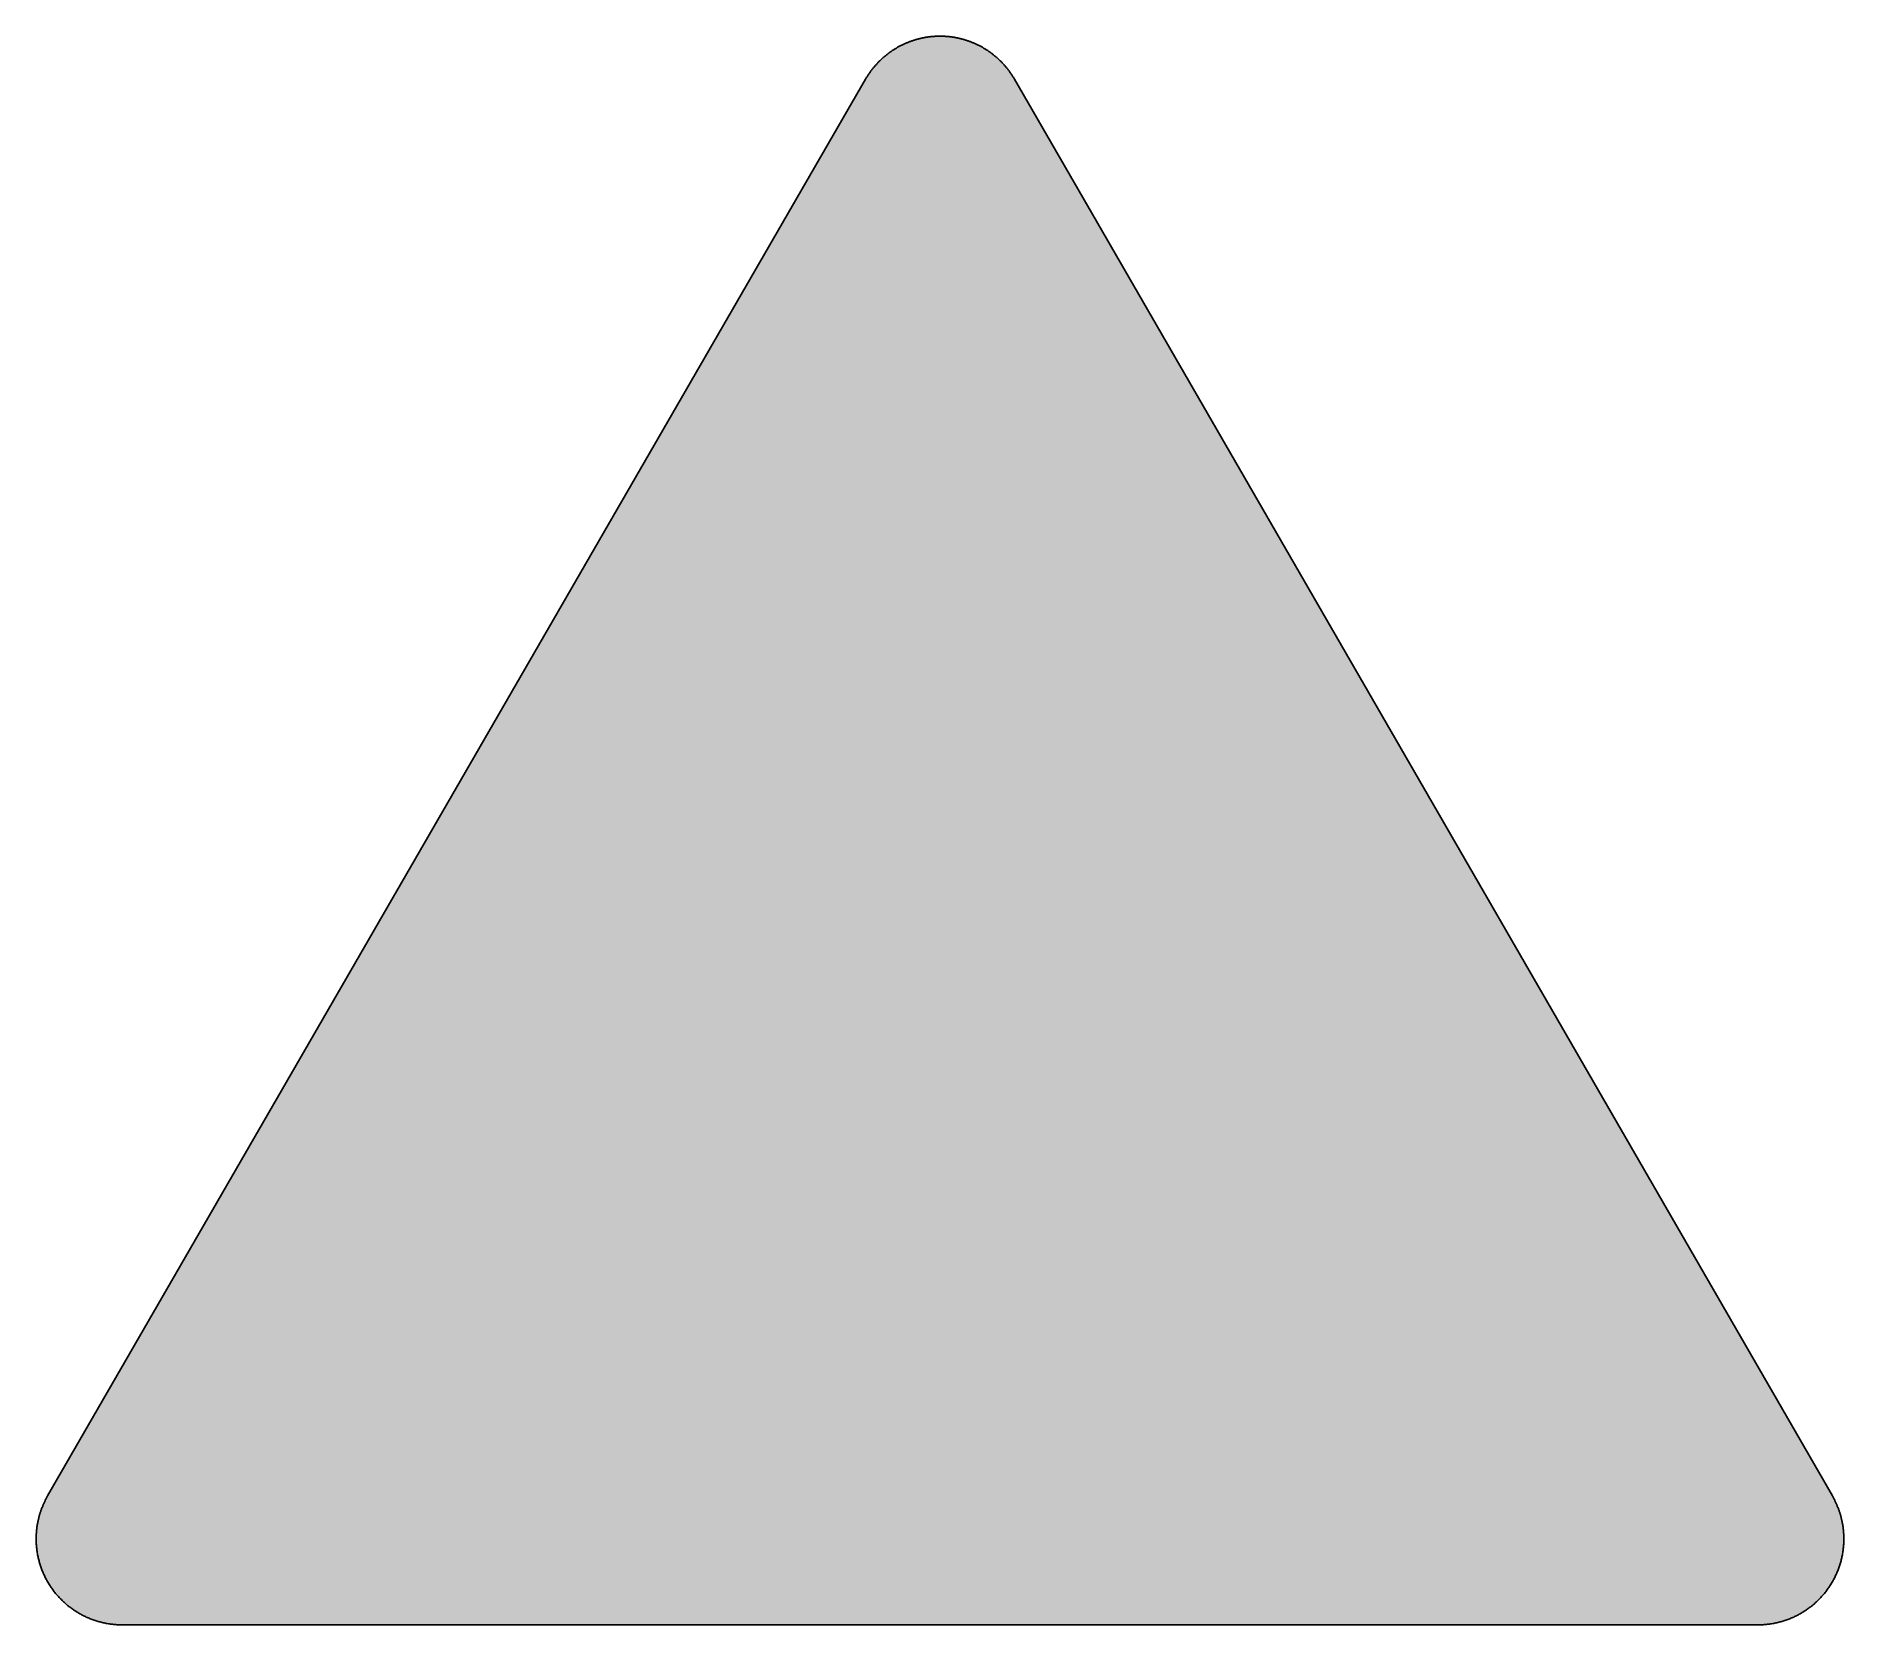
# Model space of a CAD drawing. Header units: millimetres. Extents: x 0 to 297, y 0 to 261.
import ezdxf

# ---------------------------------------------------------------- set-up
doc = ezdxf.new("R2010")
doc.units = ezdxf.units.MM

msp = doc.modelspace()

# ---------------------------------------------------------------- hatches: boundary and pattern name
msp.add_hatch(color=254).paths.add_polyline_path([(14.1633, 0.0526), (13.9878, 0.0533), (13.8125, 0.0559), (13.6373, 0.061), (13.462, 0.0686), (13.2893, 0.0787), (13.114, 0.0914), (12.9413, 0.1041), (12.7686, 0.1194), (12.5959, 0.1397), (12.4231, 0.16), (12.2504, 0.1803), (12.0777, 0.2057), (11.9075, 0.2337), (11.7373, 0.2616), (11.5672, 0.2921), (11.397, 0.3251), (11.2268, 0.3607), (11.0592, 0.3962), (10.8915, 0.4369), (10.7239, 0.4775), (10.5562, 0.5207), (10.3886, 0.5664), (10.2235, 0.6121), (10.0584, 0.6604), (9.8933, 0.7137), (9.7307, 0.7645), (9.5682, 0.8204), (9.4056, 0.8788), (9.2431, 0.9373), (9.083, 0.9982), (8.923, 1.0617), (8.763, 1.1252), (8.6055, 1.1938), (8.4455, 1.2624), (8.2906, 1.331), (8.1331, 1.4046), (7.9781, 1.4783), (7.8232, 1.5545), (7.6708, 1.6332), (7.5184, 1.7145), (7.366, 1.7958), (7.2161, 1.8796), (7.0663, 1.966), (6.919, 2.0549), (6.7716, 2.1438), (6.6243, 2.2352), (6.4795, 2.3266), (6.3348, 2.4232), (6.19, 2.5197), (6.0477, 2.6187), (5.908, 2.7178), (5.7683, 2.8219), (5.6286, 2.9261), (5.4915, 3.0302), (5.3543, 3.1394), (5.2197, 3.2487), (5.0851, 3.3579), (4.953, 3.4722), (4.8209, 3.5865), (4.6914, 3.7033), (4.5644, 3.8202), (4.4348, 3.9395), (4.3104, 4.0615), (4.1859, 4.1859), (4.0615, 4.3104), (3.9395, 4.4374), (3.8202, 4.5644), (3.7033, 4.6914), (3.5865, 4.8235), (3.4722, 4.953), (3.3579, 5.0876), (3.2487, 5.2197), (3.1369, 5.3543), (3.0302, 5.4915), (2.9235, 5.6286), (2.8194, 5.7683), (2.7178, 5.908), (2.6187, 6.0503), (2.5197, 6.19), (2.4232, 6.3348), (2.3266, 6.4795), (2.2352, 6.6243), (2.1438, 6.7716), (2.0523, 6.919), (1.966, 7.0663), (1.8796, 7.2161), (1.7958, 7.366), (1.7145, 7.5184), (1.6332, 7.6708), (1.5545, 7.8232), (1.4783, 7.9781), (1.4046, 8.1331), (1.331, 8.2906), (1.2598, 8.4455), (1.1913, 8.6055), (1.1252, 8.763), (1.0592, 8.923), (0.9982, 9.083), (0.9373, 9.2431), (0.8763, 9.4056), (0.8204, 9.5682), (0.7645, 9.7307), (0.7112, 9.8933), (0.6604, 10.0584), (0.6121, 10.2235), (0.5639, 10.3911), (0.5207, 10.5562), (0.4775, 10.7239), (0.4343, 10.8915), (0.3962, 11.0592), (0.3607, 11.2268), (0.3251, 11.397), (0.2921, 11.5672), (0.2616, 11.7373), (0.2311, 11.9075), (0.2057, 12.0802), (0.1803, 12.2504), (0.1575, 12.4231), (0.1372, 12.5959), (0.1194, 12.7686), (0.1041, 12.9413), (0.0889, 13.114), (0.0787, 13.2893), (0.0686, 13.462), (0.061, 13.6373), (0.0559, 13.8125), (0.0508, 13.9878), (0.0508, 14.163), (0.0508, 14.2773), (0.0533, 14.3942), (0.0559, 14.511), (0.0584, 14.6253), (0.0635, 14.7422), (0.0686, 14.859), (0.0737, 14.9733), (0.0813, 15.0901), (0.0889, 15.2044), (0.0991, 15.3187), (0.1092, 15.4356), (0.1194, 15.5499), (0.1321, 15.6642), (0.1448, 15.7785), (0.1575, 15.8953), (0.1727, 16.0096), (0.188, 16.1239), (0.2032, 16.2382), (0.221, 16.35), (0.2413, 16.4643), (0.2591, 16.5786), (0.2794, 16.6929), (0.2997, 16.8046), (0.3226, 16.9189), (0.3454, 17.0307), (0.3708, 17.145), (0.3937, 17.2568), (0.4191, 17.3685), (0.447, 17.4803), (0.475, 17.592), (0.5029, 17.7038), (0.5334, 17.8156), (0.5613, 17.9273), (0.5944, 18.0365), (0.6248, 18.1483), (0.6579, 18.2575), (0.6934, 18.3693), (0.7264, 18.4785), (0.762, 18.5877), (0.8001, 18.6969), (0.8382, 18.8062), (0.8763, 18.9128), (0.9144, 19.0221), (0.955, 19.1313), (0.9957, 19.238), (1.0389, 19.3446), (1.0795, 19.4539), (1.1252, 19.5605), (1.1684, 19.6647), (1.2141, 19.7714), (1.2598, 19.878), (1.3081, 19.9822), (1.3564, 20.0889), (1.4046, 20.193), (1.4554, 20.2971), (1.5062, 20.4013), (1.557, 20.5054), (1.6104, 20.607), (1.6637, 20.7112), (1.717, 20.8128), (1.7729, 20.9144), (1.8263, 21.016), (1.8847, 21.1176), (1.9406, 21.2192), (136.2523, 253.8501), (136.3091, 253.9492), (136.3675, 254.0483), (136.4285, 254.1473), (136.4894, 254.2464), (136.5504, 254.3454), (136.6139, 254.442), (136.6774, 254.5385), (136.7409, 254.635), (136.8044, 254.7315), (136.8704, 254.8255), (136.9365, 254.922), (137.0025, 255.016), (137.0711, 255.11), (137.1397, 255.2014), (137.2083, 255.2954), (137.2794, 255.3868), (137.3505, 255.4783), (137.4216, 255.5672), (137.4927, 255.6586), (137.5664, 255.7475), (137.6401, 255.8364), (137.7137, 255.9253), (137.7874, 256.0117), (137.8636, 256.098), (137.9398, 256.1844), (138.016, 256.2708), (138.0947, 256.3546), (138.1735, 256.4409), (138.2522, 256.5222), (138.3309, 256.606), (138.4122, 256.6899), (138.4935, 256.7711), (138.5748, 256.8524), (138.6586, 256.9312), (138.7399, 257.0124), (138.8237, 257.0912), (138.9075, 257.1699), (138.9939, 257.2461), (139.0802, 257.3249), (139.1641, 257.4011), (139.253, 257.4747), (139.3393, 257.5509), (139.4282, 257.6246), (139.5171, 257.6982), (139.606, 257.7719), (139.6949, 257.843), (139.7864, 257.9141), (139.8778, 257.9853), (139.9692, 258.0564), (140.0607, 258.125), (140.1547, 258.1935), (140.2486, 258.2596), (140.3426, 258.3282), (140.4366, 258.3942), (140.5331, 258.4602), (140.6296, 258.5237), (140.7262, 258.5872), (140.8227, 258.6507), (140.9192, 258.7142), (141.0183, 258.7752), (141.1173, 258.8362), (141.2164, 258.8946), (141.3154, 258.9555), (141.4145, 259.014), (141.5161, 259.0698), (141.6177, 259.1283), (141.7193, 259.1841), (141.8209, 259.2375), (141.9225, 259.2934), (142.0266, 259.3467), (142.1308, 259.3975), (142.2324, 259.4508), (142.3365, 259.5016), (142.4407, 259.5499), (142.5473, 259.6007), (142.6515, 259.6464), (142.7556, 259.6947), (142.8623, 259.7404), (142.969, 259.7861), (143.0757, 259.8318), (143.1823, 259.875), (143.289, 259.9182), (143.3957, 259.9588), (143.5049, 259.9995), (143.6116, 260.0401), (143.7208, 260.0808), (143.83, 260.1189), (143.9393, 260.1544), (144.0485, 260.1925), (144.1577, 260.2281), (144.2669, 260.2636), (144.3761, 260.2967), (144.4879, 260.3297), (144.5971, 260.3627), (144.7089, 260.3932), (144.8206, 260.4237), (144.9299, 260.4516), (145.0416, 260.4821), (145.1534, 260.5075), (145.2651, 260.5354), (145.3794, 260.5608), (145.4912, 260.5862), (145.603, 260.6091), (145.7173, 260.6319), (145.829, 260.6548), (145.9433, 260.6751), (146.0551, 260.6954), (146.1694, 260.7158), (146.2837, 260.7335), (146.398, 260.7513), (146.5123, 260.7666), (146.6266, 260.7818), (146.7409, 260.797), (146.8552, 260.8123), (146.9695, 260.825), (147.0838, 260.8351), (147.2006, 260.8478), (147.3149, 260.858), (147.4292, 260.8656), (147.5461, 260.8732), (147.6604, 260.8809), (147.7772, 260.8859), (147.8915, 260.8936), (148.0083, 260.8961), (148.1226, 260.9012), (148.2395, 260.9037), (148.3563, 260.9037), (148.4706, 260.9037), (148.5875, 260.9037), (148.7043, 260.9037), (148.8186, 260.9012), (148.9354, 260.8961), (149.0523, 260.8936), (149.1666, 260.8859), (149.2834, 260.8809), (149.3977, 260.8732), (149.512, 260.8656), (149.6289, 260.858), (149.7432, 260.8478), (149.8575, 260.8351), (149.9743, 260.825), (150.0886, 260.8123), (150.2029, 260.797), (150.3172, 260.7818), (150.4315, 260.7666), (150.5458, 260.7513), (150.6601, 260.7335), (150.7744, 260.7158), (150.8862, 260.6954), (151.0005, 260.6751), (151.1148, 260.6548), (151.2265, 260.6319), (151.3408, 260.6091), (151.4526, 260.5862), (151.5643, 260.5608), (151.6761, 260.5354), (151.7879, 260.5075), (151.8996, 260.4821), (152.0114, 260.4516), (152.1231, 260.4237), (152.2349, 260.3932), (152.3467, 260.3627), (152.4559, 260.3297), (152.5676, 260.2967), (152.6769, 260.2636), (152.7861, 260.2281), (152.8953, 260.1925), (153.0045, 260.1544), (153.1137, 260.1189), (153.223, 260.0808), (153.3296, 260.0401), (153.4389, 259.9995), (153.5455, 259.9588), (153.6548, 259.9182), (153.7614, 259.875), (153.8681, 259.8318), (153.9748, 259.7861), (154.0789, 259.7404), (154.1856, 259.6947), (154.2923, 259.6464), (154.3964, 259.6007), (154.5006, 259.5499), (154.6047, 259.5016), (154.7089, 259.4508), (154.813, 259.3975), (154.9171, 259.3467), (155.0187, 259.2934), (155.1203, 259.2375), (155.2245, 259.1841), (155.3261, 259.1283), (155.4251, 259.0698), (155.5267, 259.014), (155.6283, 258.9555), (155.7274, 258.8946), (155.8265, 258.8362), (155.9255, 258.7752), (156.022, 258.7142), (156.1211, 258.6507), (156.2176, 258.5872), (156.3141, 258.5237), (156.4107, 258.4602), (156.5046, 258.3942), (156.6012, 258.3282), (156.6951, 258.2596), (156.7866, 258.1935), (156.8806, 258.125), (156.972, 258.0564), (157.066, 257.9853), (157.1574, 257.9141), (157.2463, 257.843), (157.3378, 257.7719), (157.4267, 257.6982), (157.5156, 257.6246), (157.6019, 257.5509), (157.6908, 257.4747), (157.7772, 257.4011), (157.8635, 257.3249), (157.9499, 257.2461), (158.0337, 257.1699), (158.1201, 257.0912), (158.2039, 257.0124), (158.2852, 256.9312), (158.369, 256.8524), (158.4503, 256.7711), (158.5316, 256.6899), (158.6103, 256.606), (158.6916, 256.5222), (158.7703, 256.4409), (158.8491, 256.3546), (158.9253, 256.2708), (159.004, 256.1844), (159.0802, 256.098), (159.1539, 256.0117), (159.2301, 255.9253), (159.3037, 255.8364), (159.3774, 255.7475), (159.451, 255.6586), (159.5222, 255.5672), (159.5933, 255.4783), (159.6644, 255.3868), (159.7355, 255.2954), (159.8041, 255.2014), (159.8727, 255.11), (159.9387, 255.016), (160.0073, 254.922), (160.0733, 254.8255), (160.1368, 254.7315), (160.2029, 254.635), (160.2664, 254.5385), (160.3299, 254.442), (160.3908, 254.3454), (160.4543, 254.2464), (160.5153, 254.1473), (160.5737, 254.0483), (160.6347, 253.9492), (160.6906, 253.8476), (295.0023, 21.2192), (295.0591, 21.1176), (295.115, 21.016), (295.1709, 20.9144), (295.2267, 20.8128), (295.2801, 20.7112), (295.3334, 20.607), (295.3868, 20.5054), (295.4376, 20.4013), (295.4884, 20.2971), (295.5392, 20.193), (295.5874, 20.0889), (295.6357, 19.9822), (295.6814, 19.878), (295.7297, 19.7714), (295.7754, 19.6647), (295.8186, 19.5605), (295.8617, 19.4539), (295.9049, 19.3446), (295.9481, 19.238), (295.9887, 19.1313), (296.0294, 19.0221), (296.0675, 18.9128), (296.1056, 18.8062), (296.1437, 18.6969), (296.1792, 18.5877), (296.2148, 18.4785), (296.2504, 18.3693), (296.2834, 18.2575), (296.3164, 18.1483), (296.3494, 18.0365), (296.3799, 17.9273), (296.4104, 17.8156), (296.4409, 17.7038), (296.4688, 17.592), (296.4967, 17.4803), (296.5221, 17.3685), (296.5475, 17.2568), (296.5729, 17.145), (296.5958, 17.0307), (296.6212, 16.9189), (296.6415, 16.8046), (296.6644, 16.6929), (296.6822, 16.5786), (296.7025, 16.4643), (296.7203, 16.35), (296.738, 16.2382), (296.7558, 16.1239), (296.7711, 16.0096), (296.7838, 15.8953), (296.799, 15.7785), (296.8117, 15.6642), (296.8244, 15.5499), (296.8346, 15.4356), (296.8447, 15.3187), (296.8523, 15.2044), (296.86, 15.0901), (296.8676, 14.9733), (296.8752, 14.859), (296.8803, 14.7422), (296.8828, 14.6253), (296.8879, 14.511), (296.8904, 14.3942), (296.8904, 14.2773), (296.8904, 14.163), (296.8904, 13.9878), (296.8879, 13.8125), (296.8828, 13.6373), (296.8752, 13.462), (296.865, 13.2893), (296.8523, 13.114), (296.8396, 12.9413), (296.8219, 12.7686), (296.8041, 12.5959), (296.7838, 12.4231), (296.7609, 12.2504), (296.738, 12.0802), (296.7101, 11.9075), (296.6822, 11.7373), (296.6517, 11.5672), (296.6187, 11.397), (296.5831, 11.2268), (296.545, 11.0592), (296.5069, 10.8915), (296.4663, 10.7239), (296.4231, 10.5562), (296.3774, 10.3911), (296.3316, 10.2235), (296.2808, 10.0584), (296.23, 9.8933), (296.1767, 9.7307), (296.1234, 9.5682), (296.0649, 9.4056), (296.0065, 9.2431), (295.9456, 9.083), (295.8821, 8.923), (295.8186, 8.763), (295.75, 8.6055), (295.6814, 8.4455), (295.6103, 8.2906), (295.5392, 8.1331), (295.463, 7.9781), (295.3868, 7.8232), (295.3106, 7.6708), (295.2293, 7.5184), (295.148, 7.366), (295.0642, 7.2161), (294.9778, 7.0663), (294.8889, 6.919), (294.8, 6.7716), (294.7086, 6.6243), (294.6146, 6.4795), (294.5206, 6.3348), (294.4241, 6.19), (294.325, 6.0503), (294.226, 5.908), (294.1218, 5.7683), (294.0177, 5.6286), (293.9136, 5.4915), (293.8043, 5.3543), (293.6951, 5.2197), (293.5859, 5.0876), (293.4716, 4.953), (293.3573, 4.8235), (293.2405, 4.6914), (293.1236, 4.5644), (293.0042, 4.4374), (292.8823, 4.3104), (292.7579, 4.1859), (292.6334, 4.0615), (292.5089, 3.9395), (292.3794, 3.8202), (292.2524, 3.7033), (292.1203, 3.5865), (291.9908, 3.4722), (291.8562, 3.3579), (291.7241, 3.2487), (291.5895, 3.1394), (291.4523, 3.0302), (291.3151, 2.9261), (291.1754, 2.8219), (291.0357, 2.7178), (290.8935, 2.6187), (290.7513, 2.5197), (290.609, 2.4232), (290.4642, 2.3266), (290.3195, 2.2352), (290.1721, 2.1438), (290.0248, 2.0549), (289.8775, 1.966), (289.7276, 1.8796), (289.5778, 1.7958), (289.4254, 1.7145), (289.273, 1.6332), (289.118, 1.5545), (288.9656, 1.4783), (288.8107, 1.4046), (288.6532, 1.331), (288.4957, 1.2624), (288.3383, 1.1938), (288.1808, 1.1252), (288.0208, 1.0617), (287.8607, 0.9982), (287.7007, 0.9373), (287.5382, 0.8788), (287.3756, 0.8204), (287.213, 0.7645), (287.0479, 0.7137), (286.8854, 0.6604), (286.7203, 0.6121), (286.5526, 0.5664), (286.3875, 0.5207), (286.2199, 0.4775), (286.0523, 0.4369), (285.8846, 0.3962), (285.7144, 0.3607), (285.5468, 0.3251), (285.3766, 0.2921), (285.2064, 0.2616), (285.0363, 0.2337), (284.8635, 0.2057), (284.6934, 0.1803), (284.5206, 0.16), (284.3479, 0.1397), (284.1752, 0.1194), (284.0025, 0.1041), (283.8272, 0.0914), (283.6545, 0.0787), (283.4792, 0.0686), (283.3065, 0.061), (283.1313, 0.0559), (282.956, 0.0533), (282.7807, 0.0508)])
h = msp.add_hatch(color=22)
h.paths.add_polyline_path([(14.1633, 5.3442), (13.9344, 5.3467), (13.7084, 5.3543), (13.4849, 5.3696), (13.2613, 5.3873), (13.0378, 5.4127), (12.8194, 5.4458), (12.6009, 5.4813), (12.385, 5.522), (12.1717, 5.5677), (11.9583, 5.621), (11.7475, 5.6769), (11.5392, 5.7404), (11.3335, 5.8064), (11.1303, 5.8776), (10.9296, 5.9538), (10.729, 6.035), (10.5334, 6.1214), (10.3378, 6.2128), (10.1473, 6.3068), (9.9593, 6.4084), (9.7714, 6.5126), (9.5885, 6.6192), (9.4082, 6.7335), (9.2304, 6.8504), (9.0576, 6.9698), (8.8849, 7.0942), (8.7173, 7.2238), (8.5522, 7.3584), (8.3896, 7.493), (8.2321, 7.6352), (8.0772, 7.7775), (7.9273, 7.9273), (7.7775, 8.0772), (7.6352, 8.2321), (7.493, 8.3922), (7.3558, 8.5522), (7.2238, 8.7173), (7.0942, 8.8849), (6.9698, 9.0576), (6.8504, 9.2329), (6.7335, 9.4082), (6.6192, 9.5885), (6.5126, 9.7739), (6.4084, 9.9593), (6.3068, 10.1473), (6.2128, 10.3403), (6.1214, 10.5334), (6.035, 10.729), (5.9538, 10.9296), (5.8776, 11.1303), (5.8064, 11.3335), (5.7404, 11.5392), (5.6769, 11.7475), (5.621, 11.9583), (5.5677, 12.1717), (5.522, 12.385), (5.4813, 12.6009), (5.4432, 12.8194), (5.4127, 13.0404), (5.3873, 13.2613), (5.3696, 13.4849), (5.3543, 13.7084), (5.3467, 13.9344), (5.3416, 14.163), (5.3442, 14.2342), (5.3442, 14.3078), (5.3442, 14.3789), (5.3467, 14.4526), (5.3492, 14.5237), (5.3543, 14.5974), (5.3569, 14.6685), (5.3619, 14.7422), (5.367, 14.8133), (5.3721, 14.8869), (5.3797, 14.9581), (5.3848, 15.0292), (5.3924, 15.1003), (5.4, 15.174), (5.4102, 15.2451), (5.4178, 15.3162), (5.428, 15.3873), (5.4381, 15.4584), (5.4483, 15.5296), (5.461, 15.6007), (5.4737, 15.6718), (5.4864, 15.7429), (5.4991, 15.814), (5.5118, 15.8852), (5.527, 15.9563), (5.5423, 16.0249), (5.5575, 16.096), (5.5728, 16.1671), (5.5905, 16.2357), (5.6083, 16.3068), (5.6261, 16.3754), (5.6439, 16.444), (5.6617, 16.5151), (5.682, 16.5837), (5.7023, 16.6522), (5.7226, 16.7208), (5.7429, 16.7919), (5.7658, 16.8605), (5.7887, 16.9266), (5.8115, 16.9951), (5.8344, 17.0637), (5.8572, 17.1323), (5.8826, 17.2009), (5.908, 17.2669), (5.9334, 17.3355), (5.9588, 17.4015), (5.9868, 17.4676), (6.0147, 17.5362), (6.0427, 17.6022), (6.0706, 17.6682), (6.0985, 17.7343), (6.129, 17.8003), (6.1595, 17.8664), (6.19, 17.9299), (6.2205, 17.9959), (6.2509, 18.0619), (6.284, 18.1254), (6.317, 18.1915), (6.35, 18.255), (6.383, 18.3185), (6.4186, 18.382), (6.4541, 18.4455), (6.4897, 18.509), (6.5253, 18.5725), (140.8356, 251.2042), (140.909, 251.3305), (140.9852, 251.4549), (141.064, 251.5794), (141.1453, 251.7013), (141.2265, 251.8232), (141.3129, 251.9426), (141.3967, 252.0594), (141.4856, 252.1763), (141.5745, 252.2906), (141.666, 252.4023), (141.7599, 252.5141), (141.8539, 252.6233), (141.9504, 252.73), (142.0495, 252.8367), (142.1486, 252.9408), (142.2502, 253.0424), (142.3518, 253.144), (142.4559, 253.2431), (142.5626, 253.3396), (142.6693, 253.4336), (142.7785, 253.5276), (142.8877, 253.619), (142.9995, 253.7104), (143.1112, 253.7968), (143.2255, 253.8832), (143.3424, 253.967), (143.4592, 254.0483), (143.576, 254.1295), (143.6954, 254.2083), (143.8173, 254.2845), (143.9393, 254.3581), (144.0612, 254.4318), (144.1856, 254.5004), (144.3126, 254.569), (144.4371, 254.635), (144.5666, 254.701), (144.6936, 254.762), (144.8232, 254.823), (144.9553, 254.8814), (145.0848, 254.9373), (145.2194, 254.9906), (145.3515, 255.0414), (145.4861, 255.0922), (145.6207, 255.1405), (145.7579, 255.1836), (145.8951, 255.2268), (146.0322, 255.2675), (146.1694, 255.3081), (146.3091, 255.3437), (146.4488, 255.3792), (146.591, 255.4097), (146.7307, 255.4402), (146.873, 255.4681), (147.0152, 255.491), (147.16, 255.5138), (147.3022, 255.5342), (147.447, 255.5519), (147.5918, 255.5697), (147.7391, 255.5824), (147.8839, 255.5926), (148.0312, 255.6027), (148.176, 255.6078), (148.3233, 255.6104), (148.4706, 255.6129), (148.6179, 255.6104), (148.7653, 255.6078), (148.9126, 255.6027), (149.0599, 255.5926), (149.2047, 255.5824), (149.3495, 255.5697), (149.4942, 255.5519), (149.639, 255.5342), (149.7838, 255.5138), (149.926, 255.491), (150.0683, 255.4681), (150.2105, 255.4402), (150.3528, 255.4097), (150.4925, 255.3792), (150.6347, 255.3437), (150.7719, 255.3081), (150.9116, 255.2675), (151.0487, 255.2268), (151.1859, 255.1836), (151.323, 255.1405), (151.4577, 255.0922), (151.5923, 255.0414), (151.7244, 254.9906), (151.8564, 254.9373), (151.9885, 254.8814), (152.1206, 254.823), (152.2501, 254.762), (152.3771, 254.701), (152.5041, 254.635), (152.6311, 254.569), (152.7581, 254.5004), (152.8801, 254.4318), (153.0045, 254.3581), (153.1264, 254.2845), (153.2458, 254.2083), (153.3652, 254.1295), (153.4846, 254.0483), (153.6014, 253.967), (153.7157, 253.8832), (153.83, 253.7968), (153.9443, 253.7104), (154.0561, 253.619), (154.1653, 253.5276), (154.2745, 253.4336), (154.3812, 253.3396), (154.4879, 253.2431), (154.592, 253.144), (154.6936, 253.0424), (154.7952, 252.9408), (154.8943, 252.8367), (154.9933, 252.73), (155.0899, 252.6233), (155.1838, 252.5141), (155.2778, 252.4023), (155.3693, 252.2906), (155.4582, 252.1763), (155.5471, 252.0594), (155.6334, 251.9426), (155.7172, 251.8232), (155.7985, 251.7013), (155.8798, 251.5794), (155.9585, 251.4549), (156.0347, 251.3305), (156.1109, 251.2035), (290.4201, 18.5734), (290.4541, 18.509), (290.4896, 18.4455), (290.5252, 18.382), (290.5608, 18.3185), (290.5938, 18.255), (290.6268, 18.1915), (290.6598, 18.1254), (290.6903, 18.0619), (290.7233, 17.9959), (290.7538, 17.9299), (290.7843, 17.8664), (290.8148, 17.8003), (290.8452, 17.7343), (290.8732, 17.6682), (290.9011, 17.6022), (290.9291, 17.5362), (290.957, 17.4676), (290.9824, 17.4015), (291.0103, 17.3355), (291.0357, 17.2669), (291.0611, 17.2009), (291.084, 17.1323), (291.1094, 17.0637), (291.1323, 16.9951), (291.1551, 16.9266), (291.178, 16.8605), (291.1983, 16.7919), (291.2212, 16.7208), (291.2415, 16.6522), (291.2618, 16.5837), (291.2796, 16.5151), (291.2999, 16.444), (291.3177, 16.3754), (291.3355, 16.3068), (291.3532, 16.2357), (291.3685, 16.1671), (291.3863, 16.096), (291.4015, 16.0249), (291.4167, 15.9563), (291.4294, 15.8852), (291.4447, 15.814), (291.4574, 15.7429), (291.4701, 15.6718), (291.4828, 15.6007), (291.4929, 15.5296), (291.5031, 15.4584), (291.5133, 15.3873), (291.5234, 15.3162), (291.5336, 15.2451), (291.5412, 15.174), (291.5488, 15.1003), (291.5564, 15.0292), (291.5641, 14.9581), (291.5691, 14.8869), (291.5768, 14.8133), (291.5818, 14.7422), (291.5844, 14.6685), (291.5895, 14.5974), (291.592, 14.5237), (291.5945, 14.4526), (291.5971, 14.3789), (291.5996, 14.3078), (291.5996, 14.2342), (291.5996, 14.163), (291.5971, 13.9344), (291.5895, 13.7084), (291.5742, 13.4849), (291.5539, 13.2613), (291.5285, 13.0404), (291.498, 12.8194), (291.4625, 12.6009), (291.4218, 12.385), (291.3736, 12.1717), (291.3228, 11.9583), (291.2643, 11.7475), (291.2034, 11.5392), (291.1373, 11.3335), (291.0637, 11.1303), (290.9875, 10.9296), (290.9062, 10.729), (290.8198, 10.5334), (290.7309, 10.3403), (290.6344, 10.1473), (290.5354, 9.9593), (290.4312, 9.7739), (290.322, 9.5885), (290.2102, 9.4082), (290.0934, 9.2329), (289.974, 9.0576), (289.847, 8.8849), (289.72, 8.7173), (289.5854, 8.5522), (289.4482, 8.3922), (289.3085, 8.2321), (289.1638, 8.0772), (289.0164, 7.9273), (288.8666, 7.7775), (288.7116, 7.6352), (288.5516, 7.493), (288.3916, 7.3584), (288.2265, 7.2238), (288.0563, 7.0942), (287.8861, 6.9698), (287.7109, 6.8504), (287.5331, 6.7335), (287.3527, 6.6192), (287.1699, 6.5126), (286.9844, 6.4084), (286.7965, 6.3068), (286.6034, 6.2128), (286.4104, 6.1214), (286.2148, 6.035), (286.0142, 5.9538), (285.8135, 5.8776), (285.6103, 5.8064), (285.4046, 5.7404), (285.1963, 5.6769), (284.9855, 5.621), (284.7721, 5.5677), (284.5587, 5.522), (284.3428, 5.4813), (284.1244, 5.4458), (283.9034, 5.4127), (283.6824, 5.3873), (283.4589, 5.3696), (283.2354, 5.3543), (283.0093, 5.3467), (282.7807, 5.3442)])
h.paths.add_polyline_path([(44.716, 31.8026), (148.4725, 211.5167), (252.2305, 31.8026)], flags=16)
h = msp.add_hatch(color=59)
h.paths.add_polyline_path([(150.2364, 92.1745), (125.2499, 46.156), (125.161, 45.9969), (125.0696, 45.8394), (124.9782, 45.6844), (124.8816, 45.5295), (124.7851, 45.3796), (124.6835, 45.2298), (124.5819, 45.0825), (124.4778, 44.9377), (124.3686, 44.7954), (124.2593, 44.6532), (124.1501, 44.5135), (124.0358, 44.3763), (123.919, 44.2417), (123.8021, 44.1096), (123.6828, 43.9801), (123.5608, 43.8506), (123.4364, 43.7261), (123.3094, 43.6016), (123.1824, 43.4797), (123.0528, 43.3603), (122.9208, 43.2435), (122.7887, 43.1267), (122.6541, 43.0149), (122.5169, 42.9057), (122.3772, 42.7965), (122.2375, 42.6923), (122.0953, 42.5882), (121.9505, 42.4866), (121.8057, 42.3901), (121.6584, 42.2935), (121.5085, 42.1996), (121.3587, 42.1081), (121.2088, 42.0192), (121.0539, 41.9354), (120.9015, 41.8516), (120.744, 41.7703), (120.5865, 41.6916), (120.429, 41.6154), (120.269, 41.5417), (120.109, 41.4731), (119.9464, 41.4045), (119.7813, 41.3385), (119.6188, 41.2775), (119.4511, 41.2166), (119.286, 41.1607), (119.1184, 41.1048), (118.9482, 41.054), (118.778, 41.0058), (118.6078, 40.96), (118.4351, 40.9169), (118.2624, 40.8762), (118.0897, 40.8381), (117.9144, 40.8051), (117.7392, 40.7721), (117.5639, 40.7441), (117.3861, 40.7187), (117.2083, 40.6959), (117.0305, 40.6756), (116.8527, 40.6603), (116.6724, 40.6451), (116.492, 40.6349), (116.3117, 40.6273), (116.1288, 40.6222), (115.9485, 40.6197), (115.8646, 40.6222), (115.7834, 40.6222), (115.6995, 40.6248), (115.6183, 40.6248), (115.5344, 40.6298), (115.4532, 40.6324), (115.3719, 40.6375), (115.2881, 40.6425), (115.2068, 40.6476), (115.123, 40.6527), (115.0417, 40.6603), (114.9604, 40.6679), (114.8791, 40.6756), (114.7953, 40.6832), (114.714, 40.6933), (114.6327, 40.7035), (114.5515, 40.7137), (114.4702, 40.7238), (114.3889, 40.7365), (114.3076, 40.7492), (114.2263, 40.7619), (114.1451, 40.7746), (114.0638, 40.7899), (113.985, 40.8051), (113.9038, 40.8203), (113.8225, 40.8356), (113.7437, 40.8534), (113.6625, 40.8711), (113.5812, 40.8889), (113.5024, 40.9067), (113.4237, 40.927), (113.3424, 40.9473), (113.2637, 40.9677), (113.1849, 40.988), (113.1062, 41.0108), (113.0249, 41.0312), (112.9462, 41.054), (112.8674, 41.0794), (112.7912, 41.1023), (112.7125, 41.1277), (112.6338, 41.1531), (112.555, 41.1785), (112.4788, 41.2064), (112.4001, 41.2318), (112.3239, 41.2598), (112.2451, 41.2902), (112.1689, 41.3182), (112.0927, 41.3487), (112.0165, 41.3791), (111.9403, 41.4096), (111.8641, 41.4401), (111.7879, 41.4731), (111.7117, 41.5061), (111.6381, 41.5392), (111.5619, 41.5722), (111.4882, 41.6077), (111.412, 41.6408), (111.3384, 41.6763), (111.2647, 41.7144), (111.191, 41.75), (111.1174, 41.7881), (111.0437, 41.8262), (110.9701, 41.8643), (110.8964, 41.9024), (139.0124, 93.6805), (139.032, 93.7158), (139.0498, 93.7514), (139.0701, 93.7895), (139.0879, 93.8251), (139.1056, 93.8632), (139.1234, 93.8987), (139.1412, 93.9368), (139.159, 93.9749), (139.1768, 94.013), (139.1945, 94.0486), (139.2098, 94.0867), (139.2276, 94.1248), (139.2428, 94.1629), (139.258, 94.201), (139.2733, 94.2391), (139.2885, 94.2772), (139.3038, 94.3153), (139.319, 94.3534), (139.3317, 94.3915), (139.3469, 94.4321), (139.3596, 94.4702), (139.3723, 94.5083), (139.385, 94.549), (139.3977, 94.5871), (139.4104, 94.6252), (139.4231, 94.6658), (139.4358, 94.7039), (139.446, 94.7445), (139.4562, 94.7826), (139.4689, 94.8233), (139.479, 94.8614), (139.4892, 94.902), (139.4993, 94.9427), (139.5095, 94.9833), (139.5171, 95.0214), (139.5273, 95.062), (139.5349, 95.1027), (139.5451, 95.1433), (139.5527, 95.1814), (139.5603, 95.2221), (139.5679, 95.2627), (139.5755, 95.3033), (139.5806, 95.344), (139.5882, 95.3846), (139.5933, 95.4253), (139.6009, 95.4659), (139.606, 95.5065), (139.6111, 95.5472), (139.6162, 95.5878), (139.6213, 95.6285), (139.6238, 95.6691), (139.6289, 95.7097), (139.6314, 95.7529), (139.6365, 95.7936), (139.639, 95.8342), (139.6416, 95.8748), (139.6441, 95.9155), (139.6467, 95.9587), (139.6467, 95.9993), (139.6492, 96.0399), (139.6492, 96.0806), (139.6517, 96.1212), (139.6517, 96.1644), (139.6517, 96.205), (139.6531, 97.5074), (160.8197, 97.5074), (160.8197, 96.2064), (160.8176, 96.1644), (160.8201, 96.1212), (160.8201, 96.0806), (160.8201, 96.0399), (160.8226, 95.9993), (160.8252, 95.9587), (160.8252, 95.9155), (160.8277, 95.8748), (160.8303, 95.8342), (160.8353, 95.7936), (160.8379, 95.7529), (160.8404, 95.7097), (160.8455, 95.6691), (160.8506, 95.6285), (160.8557, 95.5878), (160.8607, 95.5472), (160.8658, 95.5065), (160.8709, 95.4659), (160.876, 95.4253), (160.8836, 95.3846), (160.8887, 95.344), (160.8963, 95.3033), (160.9039, 95.2627), (160.9115, 95.2221), (160.9192, 95.1814), (160.9268, 95.1433), (160.9344, 95.1027), (160.9446, 95.062), (160.9522, 95.0214), (160.9623, 94.9833), (160.9725, 94.9427), (160.9827, 94.902), (160.9928, 94.8614), (161.003, 94.8233), (161.0131, 94.7826), (161.0233, 94.7445), (161.036, 94.7039), (161.0487, 94.6658), (161.0589, 94.6252), (161.0716, 94.5871), (161.0843, 94.549), (161.097, 94.5083), (161.1122, 94.4702), (161.1249, 94.4321), (161.1376, 94.3915), (161.1528, 94.3534), (161.1681, 94.3153), (161.1833, 94.2772), (161.1986, 94.2391), (161.2138, 94.201), (161.229, 94.1629), (161.2443, 94.1248), (161.2621, 94.0867), (161.2773, 94.0486), (161.2951, 94.013), (161.3129, 93.9749), (161.3306, 93.9368), (161.3484, 93.8987), (161.3662, 93.8632), (161.384, 93.8251), (161.4018, 93.7895), (161.4221, 93.7514), (161.4424, 93.7158), (161.4602, 93.6803), (182.4785, 54.9727), (182.5168, 54.8996), (182.5549, 54.8259), (182.593, 54.7522), (182.6311, 54.6786), (182.6666, 54.6049), (182.7022, 54.5313), (182.7378, 54.4576), (182.7733, 54.3814), (182.8089, 54.3077), (182.8419, 54.2315), (182.8749, 54.1553), (182.9079, 54.0817), (182.941, 54.0055), (182.9714, 53.9293), (183.0019, 53.8531), (183.0324, 53.7769), (183.0629, 53.7007), (183.0908, 53.6219), (183.1188, 53.5457), (183.1467, 53.4695), (183.1746, 53.3908), (183.2, 53.3146), (183.228, 53.2359), (183.2534, 53.1571), (183.2762, 53.0784), (183.3016, 53.0022), (183.3245, 52.9234), (183.3474, 52.8447), (183.3702, 52.766), (183.3905, 52.6847), (183.4134, 52.6059), (183.4337, 52.5272), (183.454, 52.4485), (183.4718, 52.3672), (183.4921, 52.2884), (183.5099, 52.2072), (183.5277, 52.1284), (183.5429, 52.0471), (183.5607, 51.9659), (183.576, 51.8871), (183.5912, 51.8058), (183.6039, 51.7246), (183.6191, 51.6433), (183.6318, 51.562), (183.6445, 51.4807), (183.6547, 51.3994), (183.6674, 51.3182), (183.6776, 51.2369), (183.6877, 51.1556), (183.6953, 51.0743), (183.7055, 50.993), (183.7131, 50.9118), (183.7207, 50.8279), (183.7258, 50.7467), (183.7334, 50.6654), (183.7385, 50.5816), (183.7436, 50.5003), (183.7461, 50.4165), (183.7512, 50.3352), (183.7538, 50.2539), (183.7563, 50.1701), (183.7588, 50.0888), (183.7588, 50.005), (183.7588, 49.9237), (183.7563, 49.7408), (183.7538, 49.5605), (183.7461, 49.3801), (183.7334, 49.1998), (183.7207, 49.0195), (183.703, 48.8417), (183.6826, 48.6613), (183.6598, 48.4835), (183.6344, 48.3083), (183.6064, 48.1305), (183.576, 47.9552), (183.5404, 47.7825), (183.5023, 47.6072), (183.4617, 47.4345), (183.4185, 47.2643), (183.3728, 47.0916), (183.3245, 46.9214), (183.2737, 46.7538), (183.2204, 46.5861), (183.1619, 46.4185), (183.1035, 46.2534), (183.04, 46.0883), (182.974, 45.9257), (182.9079, 45.7632), (182.8368, 45.6006), (182.7632, 45.4406), (182.687, 45.2831), (182.6108, 45.1256), (182.5295, 44.9707), (182.4457, 44.8158), (182.3593, 44.6634), (182.2704, 44.511), (182.179, 44.3611), (182.0875, 44.2112), (181.991, 44.0665), (181.8919, 43.9191), (181.7903, 43.7769), (181.6887, 43.6347), (181.5821, 43.4924), (181.4754, 43.3553), (181.3636, 43.2181), (181.2519, 43.0835), (181.1376, 42.9489), (181.0207, 42.8168), (180.9013, 42.6872), (180.7794, 42.5602), (180.655, 42.4332), (180.528, 42.3088), (180.401, 42.1869), (180.2689, 42.0675), (180.1368, 41.9506), (180.0022, 41.8338), (179.865, 41.7195), (179.7279, 41.6103), (179.5856, 41.5011), (179.4434, 41.3918), (179.2986, 41.2877), (179.1513, 41.1861), (179.0014, 41.0845), (178.849, 40.988), (178.6966, 40.8915), (178.5417, 40.8), (178.3842, 40.7086), (178.2267, 40.6197)])
h.paths.add_polyline_path([(160.8197, 130.8502), (160.8197, 100.1533), (139.6531, 100.1533), (139.6531, 125.5395), (125.9057, 104.37), (125.824, 104.2467), (125.7402, 104.1248), (125.6563, 104.0054), (125.57, 103.8885), (125.4836, 103.7717), (125.3922, 103.6574), (125.3007, 103.5431), (125.2093, 103.4339), (125.1153, 103.3221), (125.0188, 103.2154), (124.9223, 103.1088), (124.8232, 103.0021), (124.7216, 102.9005), (124.62, 102.7989), (124.5159, 102.6998), (124.4117, 102.6008), (124.3051, 102.5042), (124.1984, 102.4103), (124.0892, 102.3163), (123.9774, 102.2248), (123.8656, 102.1359), (123.7539, 102.0496), (123.6396, 101.9632), (123.5227, 101.8794), (123.4059, 101.7981), (123.2891, 101.7168), (123.1697, 101.6381), (123.0503, 101.5619), (122.9284, 101.4882), (122.8065, 101.4146), (122.682, 101.3435), (122.5575, 101.2749), (122.4305, 101.2063), (122.3035, 101.1428), (122.1765, 101.0793), (122.047, 101.0183), (121.9175, 100.9574), (121.7879, 100.9015), (121.6558, 100.8456), (121.5238, 100.7923), (121.3891, 100.7415), (121.2571, 100.6932), (121.1199, 100.645), (120.9853, 100.5992), (120.8481, 100.5586), (120.711, 100.5154), (120.5738, 100.4773), (120.4341, 100.4418), (120.2944, 100.4062), (120.1547, 100.3732), (120.015, 100.3427), (119.8728, 100.3148), (119.7305, 100.2894), (119.5883, 100.2665), (119.446, 100.2436), (119.3013, 100.2259), (119.159, 100.2081), (119.0142, 100.1928), (118.8695, 100.1801), (118.7221, 100.17), (118.5774, 100.1624), (118.4326, 100.1573), (118.2853, 100.1522), (118.1379, 100.1522), (118.0541, 100.1522), (117.9703, 100.1547), (117.8865, 100.1547), (117.8027, 100.1573), (117.7188, 100.1624), (117.635, 100.1649), (117.5512, 100.17), (117.4699, 100.1751), (117.3861, 100.1827), (117.3023, 100.1903), (117.2185, 100.1979), (117.1372, 100.2055), (117.0534, 100.2157), (116.9721, 100.2259), (116.8883, 100.236), (116.807, 100.2487), (116.7232, 100.2614), (116.6419, 100.2741), (116.5606, 100.2868), (116.4768, 100.3021), (116.3955, 100.3173), (116.3142, 100.3325), (116.2329, 100.3503), (116.1517, 100.3681), (116.0704, 100.3859), (115.9891, 100.4037), (115.9078, 100.424), (115.8291, 100.4443), (115.7478, 100.4672), (115.6691, 100.4875), (115.5878, 100.5103), (115.509, 100.5332), (115.4278, 100.5586), (115.349, 100.5815), (115.2703, 100.6069), (115.1915, 100.6348), (115.1128, 100.6602), (115.0341, 100.6881), (114.9553, 100.7161), (114.8791, 100.744), (114.8004, 100.7745), (114.7242, 100.805), (114.6454, 100.8355), (114.5692, 100.8685), (114.493, 100.9015), (114.4168, 100.9345), (114.3406, 100.9675), (114.2644, 101.0006), (114.1882, 101.0361), (114.1146, 101.0717), (114.0384, 101.1098), (113.9647, 101.1479), (113.8911, 101.1834), (113.8149, 101.2241), (113.7412, 101.2622), (113.6701, 101.3028), (113.5964, 101.3435), (113.5228, 101.3841), (113.4516, 101.4273), (113.378, 101.4705), (113.3069, 101.5136), (113.2357, 101.5568), (113.1646, 101.6025), (113.0935, 101.6483), (139.1419, 141.7549), (139.2555, 141.9276), (139.3749, 142.1003), (139.4943, 142.273), (139.6187, 142.4407), (139.7432, 142.6058), (139.8702, 142.7709), (140.0023, 142.9309), (140.1343, 143.0909), (140.269, 143.2484), (140.4061, 143.4033), (140.5458, 143.5557), (140.6855, 143.7056), (140.8303, 143.8529), (140.9751, 143.9977), (141.1224, 144.1399), (141.2723, 144.2796), (141.4247, 144.4168), (141.5796, 144.5514), (141.7345, 144.686), (141.892, 144.8156), (142.052, 144.9426), (142.2146, 145.067), (142.3772, 145.1915), (142.5423, 145.3109), (142.7074, 145.4277), (142.8775, 145.542), (143.0477, 145.6538), (143.2179, 145.763), (143.3932, 145.8697), (143.5684, 145.9738), (143.7437, 146.0754), (143.9215, 146.1745), (144.1018, 146.271), (144.2822, 146.3624), (144.465, 146.4539), (144.6505, 146.5402), (144.8359, 146.624), (145.0213, 146.7079), (145.2093, 146.7866), (145.3998, 146.8628), (145.5903, 146.9339), (145.7808, 147.005), (145.9738, 147.0711), (146.1668, 147.1371), (146.3624, 147.1981), (146.5605, 147.2565), (146.7561, 147.3124), (146.9542, 147.3632), (147.1549, 147.414), (147.353, 147.4597), (147.5537, 147.5029), (147.7569, 147.5435), (147.9601, 147.5791), (148.1633, 147.6146), (148.3665, 147.6451), (148.5722, 147.6731), (148.778, 147.6959), (148.9837, 147.7188), (149.192, 147.7366), (149.4003, 147.7518), (149.6085, 147.762), (149.8168, 147.7696), (150.0251, 147.7747), (150.2359, 147.7772), (150.3807, 147.7772), (150.5255, 147.7747), (150.6728, 147.7696), (150.8176, 147.7645), (150.9624, 147.7569), (151.1071, 147.7493), (151.2519, 147.7391), (151.3967, 147.7264), (151.5389, 147.7137), (151.6837, 147.6985), (151.8285, 147.6807), (151.9707, 147.6629), (152.113, 147.6426), (152.2578, 147.6223), (152.4, 147.5994), (152.5422, 147.574), (152.6819, 147.5486), (152.8242, 147.5207), (152.9664, 147.4927), (153.1061, 147.4622), (153.2458, 147.4292), (153.3855, 147.3962), (153.5252, 147.3606), (153.6649, 147.3251), (153.8021, 147.287), (153.9418, 147.2463), (154.0789, 147.2057), (154.2161, 147.1651), (154.3533, 147.1193), (154.4904, 147.0736), (154.625, 147.0279), (154.7597, 146.9796), (154.8943, 146.9288), (155.0289, 146.878), (155.1635, 146.8247), (155.2956, 146.7714), (155.4277, 146.7155), (155.5598, 146.6571), (155.6918, 146.5986), (155.8214, 146.5402), (155.9509, 146.4793), (156.0805, 146.4158), (156.21, 146.3523), (156.337, 146.2862), (156.464, 146.2176), (156.591, 146.1491), (156.718, 146.0805), (156.8425, 146.0094), (156.9669, 145.9357), (157.0914, 145.862), (157.2133, 145.7858), (157.3352, 145.7096), (157.4571, 145.6309), (157.5791, 145.5522), (157.6984, 145.4709), (157.8178, 145.3896), (157.9347, 145.3058), (158.054, 145.2194), (158.1683, 145.1331), (158.2852, 145.0467), (158.3995, 144.9578), (158.5138, 144.8664), (158.6281, 144.7749), (158.7398, 144.6809), (176.506, 129.7767), (176.5884, 129.7051), (176.6722, 129.6314), (176.7535, 129.5578), (176.8323, 129.4841), (176.911, 129.4105), (176.9897, 129.3343), (177.0659, 129.2555), (177.1421, 129.1768), (177.2158, 129.098), (177.2895, 129.0193), (177.3631, 128.938), (177.4342, 128.8567), (177.5028, 128.7729), (177.5714, 128.6891), (177.64, 128.6053), (177.706, 128.5189), (177.7695, 128.4326), (177.8356, 128.3462), (177.8965, 128.2573), (177.9575, 128.1709), (178.0184, 128.0795), (178.0769, 127.9906), (178.1353, 127.8992), (178.1912, 127.8077), (178.247, 127.7163), (178.3004, 127.6223), (178.3537, 127.5283), (178.4045, 127.4343), (178.4528, 127.3378), (178.5036, 127.2438), (178.5493, 127.1473), (178.595, 127.0508), (178.6407, 126.9517), (178.6839, 126.8527), (178.7271, 126.7562), (178.7677, 126.6546), (178.8058, 126.5555), (178.8439, 126.4539), (178.882, 126.3548), (178.9151, 126.2532), (178.9506, 126.1516), (178.9836, 126.0475), (179.0141, 125.9459), (179.0446, 125.8418), (179.0725, 125.7376), (179.1005, 125.6335), (179.1259, 125.5293), (179.1487, 125.4227), (179.1716, 125.3185), (179.1945, 125.2118), (179.2122, 125.1052), (179.2326, 124.9985), (179.2478, 124.8918), (179.2656, 124.7851), (179.2783, 124.6759), (179.291, 124.5692), (179.3037, 124.46), (179.3113, 124.3508), (179.3215, 124.2441), (179.3265, 124.1349), (179.3316, 124.0257), (179.3367, 123.9164), (179.3392, 123.8047), (179.3392, 123.6955), (179.3406, 110.7366), (179.3367, 110.4951), (179.3265, 110.2589), (179.3113, 110.0226), (179.291, 109.789), (179.2656, 109.5553), (179.2326, 109.3241), (179.1945, 109.0955), (179.1513, 108.8695), (179.103, 108.6434), (179.0471, 108.4224), (178.9887, 108.2015), (178.9227, 107.983), (178.8541, 107.7646), (178.7779, 107.5512), (178.6966, 107.3404), (178.6128, 107.1321), (178.5214, 106.9238), (178.4274, 106.7206), (178.3258, 106.52), (178.2216, 106.3219), (178.1124, 106.1263), (177.9981, 105.9332), (177.8813, 105.7453), (177.7568, 105.5573), (177.6298, 105.3744), (177.5003, 105.1941), (177.3657, 105.0188), (177.226, 104.8461), (177.0812, 104.6759), (176.9339, 104.5083), (176.7815, 104.3457), (176.6265, 104.1883), (176.469, 104.0333), (176.3065, 103.8809), (176.1388, 103.7336), (175.9687, 103.5888), (175.7959, 103.4491), (175.6207, 103.3145), (175.4403, 103.1824), (175.2575, 103.0554), (175.0695, 102.9335), (174.8815, 102.8167), (174.6885, 102.7024), (174.4929, 102.5931), (174.2948, 102.489), (174.0941, 102.3874), (173.8909, 102.2934), (173.6827, 102.202), (173.4744, 102.1182), (173.2636, 102.0369), (173.0502, 101.9607), (172.8318, 101.8921), (172.6133, 101.8261), (172.3923, 101.7676), (172.1714, 101.7118), (171.9453, 101.6635), (171.7192, 101.6203), (171.4906, 101.5822), (171.2595, 101.5492), (171.0258, 101.5238), (170.7921, 101.5009), (170.5559, 101.4857), (170.3172, 101.4781), (170.0784, 101.4755), (170.0802, 123.0796)], flags=16)
edge = h.paths.add_edge_path(flags=16)
edge.add_line((155.5281, 162.3303), (155.5242, 162.6032))
edge.add_line((155.5242, 162.6032), (155.514, 162.875))
edge.add_line((155.514, 162.875), (155.4963, 163.1442))
edge.add_line((155.4963, 163.1442), (155.4734, 163.4109))
edge.add_line((155.4734, 163.4109), (155.4429, 163.6776))
edge.add_line((155.4429, 163.6776), (155.4048, 163.9418))
edge.add_line((155.4048, 163.9418), (155.3616, 164.2034))
edge.add_line((155.3616, 164.2034), (155.3108, 164.4625))
edge.add_line((155.3108, 164.4625), (155.255, 164.719))
edge.add_line((155.255, 164.719), (155.194, 164.973))
edge.add_line((155.194, 164.973), (155.1254, 165.227))
edge.add_line((155.1254, 165.227), (155.0518, 165.4759))
edge.add_line((155.0518, 165.4759), (154.9705, 165.7248))
edge.add_line((154.9705, 165.7248), (154.8841, 165.9687))
edge.add_line((154.8841, 165.9687), (154.7927, 166.21))
edge.add_line((154.7927, 166.21), (154.6962, 166.4487))
edge.add_line((154.6962, 166.4487), (154.592, 166.685))
edge.add_line((154.592, 166.685), (154.4828, 166.9186))
edge.add_line((154.4828, 166.9186), (154.3685, 167.1472))
edge.add_line((154.3685, 167.1472), (154.2491, 167.3733))
edge.add_line((154.2491, 167.3733), (154.1247, 167.5968))
edge.add_line((154.1247, 167.5968), (153.9951, 167.8178))
edge.add_line((153.9951, 167.8178), (153.8605, 168.0337))
edge.add_line((153.8605, 168.0337), (153.7208, 168.2471))
edge.add_line((153.7208, 168.2471), (153.5735, 168.4553))
edge.add_line((153.5735, 168.4553), (153.4236, 168.6611))
edge.add_line((153.4236, 168.6611), (153.2687, 168.8643))
edge.add_line((153.2687, 168.8643), (153.1112, 169.0624))
edge.add_line((153.1112, 169.0624), (152.9461, 169.2554))
edge.add_line((152.9461, 169.2554), (152.7785, 169.4459))
edge.add_line((152.7785, 169.4459), (152.6057, 169.6314))
edge.add_line((152.6057, 169.6314), (152.4279, 169.8117))
edge.add_line((152.4279, 169.8117), (152.2451, 169.9895))
edge.add_line((152.2451, 169.9895), (152.0596, 170.1622))
edge.add_line((152.0596, 170.1622), (151.8691, 170.3324))
edge.add_line((151.8691, 170.3324), (151.6761, 170.495))
edge.add_line((151.6761, 170.495), (151.478, 170.655))
edge.add_line((151.478, 170.655), (151.2748, 170.8099))
edge.add_line((151.2748, 170.8099), (151.0716, 170.9598))
edge.add_line((151.0716, 170.9598), (150.8608, 171.1046))
edge.add_line((150.8608, 171.1046), (150.6474, 171.2443))
edge.add_line((150.6474, 171.2443), (150.4315, 171.3814))
edge.add_line((150.4315, 171.3814), (150.2105, 171.511))
edge.add_line((150.2105, 171.511), (149.9895, 171.6354))
edge.add_line((149.9895, 171.6354), (149.7609, 171.7548))
edge.add_line((149.7609, 171.7548), (149.5323, 171.8691))
edge.add_line((149.5323, 171.8691), (149.2987, 171.9783))
edge.add_line((149.2987, 171.9783), (149.0624, 172.0799))
edge.add_line((149.0624, 172.0799), (148.8237, 172.179))
edge.add_line((148.8237, 172.179), (148.5824, 172.2704))
edge.add_line((148.5824, 172.2704), (148.3385, 172.3568))
edge.add_line((148.3385, 172.3568), (148.0922, 172.4355))
edge.add_line((148.0922, 172.4355), (147.8407, 172.5117))
edge.add_line((147.8407, 172.5117), (147.5892, 172.5803))
edge.add_line((147.5892, 172.5803), (147.3327, 172.6413))
edge.add_line((147.3327, 172.6413), (147.0762, 172.6971))
edge.add_line((147.0762, 172.6971), (146.8171, 172.7479))
edge.add_line((146.8171, 172.7479), (146.5555, 172.7911))
edge.add_line((146.5555, 172.7911), (146.2913, 172.8267))
edge.add_line((146.2913, 172.8267), (146.0246, 172.8572))
edge.add_line((146.0246, 172.8572), (145.7579, 172.8826))
edge.add_line((145.7579, 172.8826), (145.4887, 172.8978))
edge.add_line((145.4887, 172.8978), (145.2169, 172.908))
edge.add_line((145.2169, 172.908), (144.9426, 172.913))
edge.add_line((144.9426, 172.913), (144.6708, 172.908))
edge.add_line((144.6708, 172.908), (144.399, 172.8978))
edge.add_line((144.399, 172.8978), (144.1298, 172.8826))
edge.add_line((144.1298, 172.8826), (143.8605, 172.8572))
edge.add_line((143.8605, 172.8572), (143.5964, 172.8267))
edge.add_line((143.5964, 172.8267), (143.3322, 172.7911))
edge.add_line((143.3322, 172.7911), (143.0706, 172.7479))
edge.add_line((143.0706, 172.7479), (142.8115, 172.6971))
edge.add_line((142.8115, 172.6971), (142.5524, 172.6413))
edge.add_line((142.5524, 172.6413), (142.2984, 172.5803))
edge.add_line((142.2984, 172.5803), (142.047, 172.5117))
edge.add_line((142.047, 172.5117), (141.7955, 172.4355))
edge.add_line((141.7955, 172.4355), (141.5491, 172.3568))
edge.add_line((141.5491, 172.3568), (141.3053, 172.2704))
edge.add_line((141.3053, 172.2704), (141.064, 172.179))
edge.add_line((141.064, 172.179), (140.8252, 172.0799))
edge.add_line((140.8252, 172.0799), (140.589, 171.9783))
edge.add_line((140.589, 171.9783), (140.3553, 171.8691))
edge.add_line((140.3553, 171.8691), (140.1267, 171.7548))
edge.add_line((140.1267, 171.7548), (139.8981, 171.6354))
edge.add_line((139.8981, 171.6354), (139.6771, 171.511))
edge.add_line((139.6771, 171.511), (139.4562, 171.3814))
edge.add_line((139.4562, 171.3814), (139.2403, 171.2443))
edge.add_line((139.2403, 171.2443), (139.0269, 171.1046))
edge.add_line((139.0269, 171.1046), (138.8161, 170.9598))
edge.add_line((138.8161, 170.9598), (138.6129, 170.8099))
edge.add_line((138.6129, 170.8099), (138.4097, 170.655))
edge.add_line((138.4097, 170.655), (138.2116, 170.495))
edge.add_line((138.2116, 170.495), (138.0185, 170.3324))
edge.add_line((138.0185, 170.3324), (137.828, 170.1622))
edge.add_line((137.828, 170.1622), (137.6426, 169.9895))
edge.add_line((137.6426, 169.9895), (137.4597, 169.8117))
edge.add_line((137.4597, 169.8117), (137.2819, 169.6314))
edge.add_line((137.2819, 169.6314), (137.1092, 169.4459))
edge.add_line((137.1092, 169.4459), (136.9416, 169.2554))
edge.add_line((136.9416, 169.2554), (136.7765, 169.0624))
edge.add_line((136.7765, 169.0624), (136.6164, 168.8643))
edge.add_line((136.6164, 168.8643), (136.464, 168.6611))
edge.add_line((136.464, 168.6611), (136.3142, 168.4553))
edge.add_line((136.3142, 168.4553), (136.1669, 168.2471))
edge.add_line((136.1669, 168.2471), (136.0272, 168.0337))
edge.add_line((136.0272, 168.0337), (135.8925, 167.8178))
edge.add_line((135.8925, 167.8178), (135.763, 167.5968))
edge.add_line((135.763, 167.5968), (135.6385, 167.3733))
edge.add_line((135.6385, 167.3733), (135.5192, 167.1472))
edge.add_line((135.5192, 167.1472), (135.4049, 166.9186))
edge.add_line((135.4049, 166.9186), (135.2956, 166.685))
edge.add_line((135.2956, 166.685), (135.1915, 166.4487))
edge.add_line((135.1915, 166.4487), (135.095, 166.21))
edge.add_line((135.095, 166.21), (135.0035, 165.9687))
edge.add_line((135.0035, 165.9687), (134.9172, 165.7248))
edge.add_line((134.9172, 165.7248), (134.8359, 165.4759))
edge.add_line((134.8359, 165.4759), (134.7622, 165.227))
edge.add_line((134.7622, 165.227), (134.6937, 164.973))
edge.add_line((134.6937, 164.973), (134.6302, 164.719))
edge.add_line((134.6302, 164.719), (134.5743, 164.4625))
edge.add_line((134.5743, 164.4625), (134.526, 164.2034))
edge.add_line((134.526, 164.2034), (134.4828, 163.9418))
edge.add_line((134.4828, 163.9418), (134.4447, 163.6776))
edge.add_line((134.4447, 163.6776), (134.4143, 163.4109))
edge.add_line((134.4143, 163.4109), (134.3914, 163.1442))
edge.add_line((134.3914, 163.1442), (134.3736, 162.875))
edge.add_line((134.3736, 162.875), (134.3635, 162.6032))
edge.add_line((134.3635, 162.6032), (134.3609, 162.3289))
edge.add_line((134.3609, 162.3289), (134.3635, 162.0571))
edge.add_line((134.3635, 162.0571), (134.3736, 161.7853))
edge.add_line((134.3736, 161.7853), (134.3914, 161.5161))
edge.add_line((134.3914, 161.5161), (134.4143, 161.2468))
edge.add_line((134.4143, 161.2468), (134.4447, 160.9801))
edge.add_line((134.4447, 160.9801), (134.4828, 160.7185))
edge.add_line((134.4828, 160.7185), (134.526, 160.4569))
edge.add_line((134.526, 160.4569), (134.5743, 160.1953))
edge.add_line((134.5743, 160.1953), (134.6302, 159.9387))
edge.add_line((134.6302, 159.9387), (134.6937, 159.6847))
edge.add_line((134.6937, 159.6847), (134.7622, 159.4307))
edge.add_line((134.7622, 159.4307), (134.8359, 159.1818))
edge.add_line((134.8359, 159.1818), (134.9172, 158.9354))
edge.add_line((134.9172, 158.9354), (135.0035, 158.6916))
edge.add_line((135.0035, 158.6916), (135.095, 158.4477))
edge.add_line((135.095, 158.4477), (135.1915, 158.209))
edge.add_line((135.1915, 158.209), (135.2956, 157.9728))
edge.add_line((135.2956, 157.9728), (135.4049, 157.7416))
edge.add_line((135.4049, 157.7416), (135.5192, 157.5105))
edge.add_line((135.5192, 157.5105), (135.6385, 157.2844))
edge.add_line((135.6385, 157.2844), (135.763, 157.0609))
edge.add_line((135.763, 157.0609), (135.8925, 156.8425))
edge.add_line((135.8925, 156.8425), (136.0272, 156.624))
edge.add_line((136.0272, 156.624), (136.1669, 156.4132))
edge.add_line((136.1669, 156.4132), (136.3142, 156.2024))
edge.add_line((136.3142, 156.2024), (136.464, 155.9966))
edge.add_line((136.464, 155.9966), (136.6164, 155.796))
edge.add_line((136.6164, 155.796), (136.7765, 155.5979))
edge.add_line((136.7765, 155.5979), (136.9416, 155.4023))
edge.add_line((136.9416, 155.4023), (137.1092, 155.2143))
edge.add_line((137.1092, 155.2143), (137.2819, 155.0264))
edge.add_line((137.2819, 155.0264), (137.4597, 154.846))
edge.add_line((137.4597, 154.846), (137.6426, 154.6682))
edge.add_line((137.6426, 154.6682), (137.828, 154.4955))
edge.add_line((137.828, 154.4955), (138.0185, 154.3279))
edge.add_line((138.0185, 154.3279), (138.2116, 154.1628))
edge.add_line((138.2116, 154.1628), (138.4097, 154.0027))
edge.add_line((138.4097, 154.0027), (138.6129, 153.8478))
edge.add_line((138.6129, 153.8478), (138.8161, 153.6979))
edge.add_line((138.8161, 153.6979), (139.0269, 153.5532))
edge.add_line((139.0269, 153.5532), (139.2403, 153.4135))
edge.add_line((139.2403, 153.4135), (139.4562, 153.2788))
edge.add_line((139.4562, 153.2788), (139.6771, 153.1493))
edge.add_line((139.6771, 153.1493), (139.8981, 153.0223))
edge.add_line((139.8981, 153.0223), (140.1267, 152.9029))
edge.add_line((140.1267, 152.9029), (140.3553, 152.7886))
edge.add_line((140.3553, 152.7886), (140.589, 152.6819))
edge.add_line((140.589, 152.6819), (140.8252, 152.5778))
edge.add_line((140.8252, 152.5778), (141.064, 152.4787))
edge.add_line((141.064, 152.4787), (141.3053, 152.3873))
edge.add_line((141.3053, 152.3873), (141.5491, 152.3009))
edge.add_line((141.5491, 152.3009), (141.7955, 152.2222))
edge.add_line((141.7955, 152.2222), (142.047, 152.146))
edge.add_line((142.047, 152.146), (142.2984, 152.08))
edge.add_line((142.2984, 152.08), (142.5524, 152.0165))
edge.add_line((142.5524, 152.0165), (142.8115, 151.9606))
edge.add_line((142.8115, 151.9606), (143.0706, 151.9123))
edge.add_line((143.0706, 151.9123), (143.3322, 151.8666))
edge.add_line((143.3322, 151.8666), (143.5964, 151.831))
edge.add_line((143.5964, 151.831), (143.8605, 151.8006))
edge.add_line((143.8605, 151.8006), (144.1298, 151.7777))
edge.add_line((144.1298, 151.7777), (144.399, 151.7599))
edge.add_line((144.399, 151.7599), (144.6708, 151.7498))
edge.add_line((144.6708, 151.7498), (144.9426, 151.7447))
edge.add_line((144.9426, 151.7447), (145.2169, 151.7498))
edge.add_line((145.2169, 151.7498), (145.4887, 151.7599))
edge.add_line((145.4887, 151.7599), (145.7579, 151.7777))
edge.add_line((145.7579, 151.7777), (146.0246, 151.8006))
edge.add_line((146.0246, 151.8006), (146.2913, 151.831))
edge.add_line((146.2913, 151.831), (146.5555, 151.8666))
edge.add_line((146.5555, 151.8666), (146.8171, 151.9123))
edge.add_line((146.8171, 151.9123), (147.0762, 151.9606))
edge.add_line((147.0762, 151.9606), (147.3327, 152.0165))
edge.add_line((147.3327, 152.0165), (147.5892, 152.08))
edge.add_line((147.5892, 152.08), (147.8407, 152.146))
edge.add_line((147.8407, 152.146), (148.0922, 152.2222))
edge.add_line((148.0922, 152.2222), (148.3385, 152.3009))
edge.add_line((148.3385, 152.3009), (148.5824, 152.3873))
edge.add_line((148.5824, 152.3873), (148.8237, 152.4787))
edge.add_line((148.8237, 152.4787), (149.0624, 152.5778))
edge.add_line((149.0624, 152.5778), (149.2987, 152.6819))
edge.add_line((149.2987, 152.6819), (149.5323, 152.7886))
edge.add_line((149.5323, 152.7886), (149.7609, 152.9029))
edge.add_line((149.7609, 152.9029), (149.9895, 153.0223))
edge.add_line((149.9895, 153.0223), (150.2105, 153.1493))
edge.add_line((150.2105, 153.1493), (150.4315, 153.2788))
edge.add_line((150.4315, 153.2788), (150.6474, 153.4135))
edge.add_line((150.6474, 153.4135), (150.8608, 153.5532))
edge.add_line((150.8608, 153.5532), (151.0716, 153.6979))
edge.add_line((151.0716, 153.6979), (151.2748, 153.8478))
edge.add_line((151.2748, 153.8478), (151.478, 154.0027))
edge.add_line((151.478, 154.0027), (151.6761, 154.1628))
edge.add_line((151.6761, 154.1628), (151.8691, 154.3279))
edge.add_line((151.8691, 154.3279), (152.0596, 154.4955))
edge.add_line((152.0596, 154.4955), (152.2451, 154.6682))
edge.add_line((152.2451, 154.6682), (152.4279, 154.846))
edge.add_line((152.4279, 154.846), (152.6057, 155.0264))
edge.add_line((152.6057, 155.0264), (152.7785, 155.2143))
edge.add_line((152.7785, 155.2143), (152.9461, 155.4023))
edge.add_line((152.9461, 155.4023), (153.1112, 155.5979))
edge.add_line((153.1112, 155.5979), (153.2687, 155.796))
edge.add_line((153.2687, 155.796), (153.4236, 155.9966))
edge.add_line((153.4236, 155.9966), (153.5735, 156.2024))
edge.add_line((153.5735, 156.2024), (153.7208, 156.4132))
edge.add_line((153.7208, 156.4132), (153.8605, 156.624))
edge.add_line((153.8605, 156.624), (153.9951, 156.8425))
edge.add_line((153.9951, 156.8425), (154.1247, 157.0609))
edge.add_line((154.1247, 157.0609), (154.2491, 157.2844))
edge.add_line((154.2491, 157.2844), (154.3685, 157.5105))
edge.add_line((154.3685, 157.5105), (154.4828, 157.7416))
edge.add_line((154.4828, 157.7416), (154.592, 157.9728))
edge.add_line((154.592, 157.9728), (154.6962, 158.209))
edge.add_line((154.6962, 158.209), (154.7927, 158.4477))
edge.add_line((154.7927, 158.4477), (154.8841, 158.6916))
edge.add_line((154.8841, 158.6916), (154.9705, 158.9354))
edge.add_line((154.9705, 158.9354), (155.0518, 159.1818))
edge.add_line((155.0518, 159.1818), (155.1254, 159.4307))
edge.add_line((155.1254, 159.4307), (155.194, 159.6847))
edge.add_line((155.194, 159.6847), (155.255, 159.9387))
edge.add_line((155.255, 159.9387), (155.3108, 160.1953))
edge.add_line((155.3108, 160.1953), (155.3616, 160.4569))
edge.add_line((155.3616, 160.4569), (155.4048, 160.7185))
edge.add_line((155.4048, 160.7185), (155.4429, 160.9801))
edge.add_line((155.4429, 160.9801), (155.4734, 161.2468))
edge.add_line((155.4734, 161.2468), (155.4963, 161.5161))
edge.add_line((155.4963, 161.5161), (155.514, 161.7853))
edge.add_line((155.514, 161.7853), (155.5242, 162.0571))
edge.add_line((155.5242, 162.0571), (155.5267, 162.3289))

# ---------------------------------------------------------------- linework, layer by layer
at = {"color": 254}
msp.add_lwpolyline([(14.1633, 0.0526), (13.9878, 0.0533), (13.8125, 0.0559), (13.6373, 0.061), (13.462, 0.0686), (13.2893, 0.0787), (13.114, 0.0914), (12.9413, 0.1041), (12.7686, 0.1194), (12.5959, 0.1397), (12.4231, 0.16), (12.2504, 0.1803), (12.0777, 0.2057), (11.9075, 0.2337), (11.7373, 0.2616), (11.5672, 0.2921), (11.397, 0.3251), (11.2268, 0.3607), (11.0592, 0.3962), (10.8915, 0.4369), (10.7239, 0.4775), (10.5562, 0.5207), (10.3886, 0.5664), (10.2235, 0.6121), (10.0584, 0.6604), (9.8933, 0.7137), (9.7307, 0.7645), (9.5682, 0.8204), (9.4056, 0.8788), (9.2431, 0.9373), (9.083, 0.9982), (8.923, 1.0617), (8.763, 1.1252), (8.6055, 1.1938), (8.4455, 1.2624), (8.2906, 1.331), (8.1331, 1.4046), (7.9781, 1.4783), (7.8232, 1.5545), (7.6708, 1.6332), (7.5184, 1.7145), (7.366, 1.7958), (7.2161, 1.8796), (7.0663, 1.966), (6.919, 2.0549), (6.7716, 2.1438), (6.6243, 2.2352), (6.4795, 2.3266), (6.3348, 2.4232), (6.19, 2.5197), (6.0477, 2.6187), (5.908, 2.7178), (5.7683, 2.8219), (5.6286, 2.9261), (5.4915, 3.0302), (5.3543, 3.1394), (5.2197, 3.2487), (5.0851, 3.3579), (4.953, 3.4722), (4.8209, 3.5865), (4.6914, 3.7033), (4.5644, 3.8202), (4.4348, 3.9395), (4.3104, 4.0615), (4.1859, 4.1859), (4.0615, 4.3104), (3.9395, 4.4374), (3.8202, 4.5644), (3.7033, 4.6914), (3.5865, 4.8235), (3.4722, 4.953), (3.3579, 5.0876), (3.2487, 5.2197), (3.1369, 5.3543), (3.0302, 5.4915), (2.9235, 5.6286), (2.8194, 5.7683), (2.7178, 5.908), (2.6187, 6.0503), (2.5197, 6.19), (2.4232, 6.3348), (2.3266, 6.4795), (2.2352, 6.6243), (2.1438, 6.7716), (2.0523, 6.919), (1.966, 7.0663), (1.8796, 7.2161), (1.7958, 7.366), (1.7145, 7.5184), (1.6332, 7.6708), (1.5545, 7.8232), (1.4783, 7.9781), (1.4046, 8.1331), (1.331, 8.2906), (1.2598, 8.4455), (1.1913, 8.6055), (1.1252, 8.763), (1.0592, 8.923), (0.9982, 9.083), (0.9373, 9.2431), (0.8763, 9.4056), (0.8204, 9.5682), (0.7645, 9.7307), (0.7112, 9.8933), (0.6604, 10.0584), (0.6121, 10.2235), (0.5639, 10.3911), (0.5207, 10.5562), (0.4775, 10.7239), (0.4343, 10.8915), (0.3962, 11.0592), (0.3607, 11.2268), (0.3251, 11.397), (0.2921, 11.5672), (0.2616, 11.7373), (0.2311, 11.9075), (0.2057, 12.0802), (0.1803, 12.2504), (0.1575, 12.4231), (0.1372, 12.5959), (0.1194, 12.7686), (0.1041, 12.9413), (0.0889, 13.114), (0.0787, 13.2893), (0.0686, 13.462), (0.061, 13.6373), (0.0559, 13.8125), (0.0508, 13.9878), (0.0508, 14.163), (0.0508, 14.2773), (0.0533, 14.3942), (0.0559, 14.511), (0.0584, 14.6253), (0.0635, 14.7422), (0.0686, 14.859), (0.0737, 14.9733), (0.0813, 15.0901), (0.0889, 15.2044), (0.0991, 15.3187), (0.1092, 15.4356), (0.1194, 15.5499), (0.1321, 15.6642), (0.1448, 15.7785), (0.1575, 15.8953), (0.1727, 16.0096), (0.188, 16.1239), (0.2032, 16.2382), (0.221, 16.35), (0.2413, 16.4643), (0.2591, 16.5786), (0.2794, 16.6929), (0.2997, 16.8046), (0.3226, 16.9189), (0.3454, 17.0307), (0.3708, 17.145), (0.3937, 17.2568), (0.4191, 17.3685), (0.447, 17.4803), (0.475, 17.592), (0.5029, 17.7038), (0.5334, 17.8156), (0.5613, 17.9273), (0.5944, 18.0365), (0.6248, 18.1483), (0.6579, 18.2575), (0.6934, 18.3693), (0.7264, 18.4785), (0.762, 18.5877), (0.8001, 18.6969), (0.8382, 18.8062), (0.8763, 18.9128), (0.9144, 19.0221), (0.955, 19.1313), (0.9957, 19.238), (1.0389, 19.3446), (1.0795, 19.4539), (1.1252, 19.5605), (1.1684, 19.6647), (1.2141, 19.7714), (1.2598, 19.878), (1.3081, 19.9822), (1.3564, 20.0889), (1.4046, 20.193), (1.4554, 20.2971), (1.5062, 20.4013), (1.557, 20.5054), (1.6104, 20.607), (1.6637, 20.7112), (1.717, 20.8128), (1.7729, 20.9144), (1.8263, 21.016), (1.8847, 21.1176), (1.9406, 21.2192), (136.2523, 253.8501), (136.3091, 253.9492), (136.3675, 254.0483), (136.4285, 254.1473), (136.4894, 254.2464), (136.5504, 254.3454), (136.6139, 254.442), (136.6774, 254.5385), (136.7409, 254.635), (136.8044, 254.7315), (136.8704, 254.8255), (136.9365, 254.922), (137.0025, 255.016), (137.0711, 255.11), (137.1397, 255.2014), (137.2083, 255.2954), (137.2794, 255.3868), (137.3505, 255.4783), (137.4216, 255.5672), (137.4927, 255.6586), (137.5664, 255.7475), (137.6401, 255.8364), (137.7137, 255.9253), (137.7874, 256.0117), (137.8636, 256.098), (137.9398, 256.1844), (138.016, 256.2708), (138.0947, 256.3546), (138.1735, 256.4409), (138.2522, 256.5222), (138.3309, 256.606), (138.4122, 256.6899), (138.4935, 256.7711), (138.5748, 256.8524), (138.6586, 256.9312), (138.7399, 257.0124), (138.8237, 257.0912), (138.9075, 257.1699), (138.9939, 257.2461), (139.0802, 257.3249), (139.1641, 257.4011), (139.253, 257.4747), (139.3393, 257.5509), (139.4282, 257.6246), (139.5171, 257.6982), (139.606, 257.7719), (139.6949, 257.843), (139.7864, 257.9141), (139.8778, 257.9853), (139.9692, 258.0564), (140.0607, 258.125), (140.1547, 258.1935), (140.2486, 258.2596), (140.3426, 258.3282), (140.4366, 258.3942), (140.5331, 258.4602), (140.6296, 258.5237), (140.7262, 258.5872), (140.8227, 258.6507), (140.9192, 258.7142), (141.0183, 258.7752), (141.1173, 258.8362), (141.2164, 258.8946), (141.3154, 258.9555), (141.4145, 259.014), (141.5161, 259.0698), (141.6177, 259.1283), (141.7193, 259.1841), (141.8209, 259.2375), (141.9225, 259.2934), (142.0266, 259.3467), (142.1308, 259.3975), (142.2324, 259.4508), (142.3365, 259.5016), (142.4407, 259.5499), (142.5473, 259.6007), (142.6515, 259.6464), (142.7556, 259.6947), (142.8623, 259.7404), (142.969, 259.7861), (143.0757, 259.8318), (143.1823, 259.875), (143.289, 259.9182), (143.3957, 259.9588), (143.5049, 259.9995), (143.6116, 260.0401), (143.7208, 260.0808), (143.83, 260.1189), (143.9393, 260.1544), (144.0485, 260.1925), (144.1577, 260.2281), (144.2669, 260.2636), (144.3761, 260.2967), (144.4879, 260.3297), (144.5971, 260.3627), (144.7089, 260.3932), (144.8206, 260.4237), (144.9299, 260.4516), (145.0416, 260.4821), (145.1534, 260.5075), (145.2651, 260.5354), (145.3794, 260.5608), (145.4912, 260.5862), (145.603, 260.6091), (145.7173, 260.6319), (145.829, 260.6548), (145.9433, 260.6751), (146.0551, 260.6954), (146.1694, 260.7158), (146.2837, 260.7335), (146.398, 260.7513), (146.5123, 260.7666), (146.6266, 260.7818), (146.7409, 260.797), (146.8552, 260.8123), (146.9695, 260.825), (147.0838, 260.8351), (147.2006, 260.8478), (147.3149, 260.858), (147.4292, 260.8656), (147.5461, 260.8732), (147.6604, 260.8809), (147.7772, 260.8859), (147.8915, 260.8936), (148.0083, 260.8961), (148.1226, 260.9012), (148.2395, 260.9037), (148.3563, 260.9037), (148.4706, 260.9037), (148.5875, 260.9037), (148.7043, 260.9037), (148.8186, 260.9012), (148.9354, 260.8961), (149.0523, 260.8936), (149.1666, 260.8859), (149.2834, 260.8809), (149.3977, 260.8732), (149.512, 260.8656), (149.6289, 260.858), (149.7432, 260.8478), (149.8575, 260.8351), (149.9743, 260.825), (150.0886, 260.8123), (150.2029, 260.797), (150.3172, 260.7818), (150.4315, 260.7666), (150.5458, 260.7513), (150.6601, 260.7335), (150.7744, 260.7158), (150.8862, 260.6954), (151.0005, 260.6751), (151.1148, 260.6548), (151.2265, 260.6319), (151.3408, 260.6091), (151.4526, 260.5862), (151.5643, 260.5608), (151.6761, 260.5354), (151.7879, 260.5075), (151.8996, 260.4821), (152.0114, 260.4516), (152.1231, 260.4237), (152.2349, 260.3932), (152.3467, 260.3627), (152.4559, 260.3297), (152.5676, 260.2967), (152.6769, 260.2636), (152.7861, 260.2281), (152.8953, 260.1925), (153.0045, 260.1544), (153.1137, 260.1189), (153.223, 260.0808), (153.3296, 260.0401), (153.4389, 259.9995), (153.5455, 259.9588), (153.6548, 259.9182), (153.7614, 259.875), (153.8681, 259.8318), (153.9748, 259.7861), (154.0789, 259.7404), (154.1856, 259.6947), (154.2923, 259.6464), (154.3964, 259.6007), (154.5006, 259.5499), (154.6047, 259.5016), (154.7089, 259.4508), (154.813, 259.3975), (154.9171, 259.3467), (155.0187, 259.2934), (155.1203, 259.2375), (155.2245, 259.1841), (155.3261, 259.1283), (155.4251, 259.0698), (155.5267, 259.014), (155.6283, 258.9555), (155.7274, 258.8946), (155.8265, 258.8362), (155.9255, 258.7752), (156.022, 258.7142), (156.1211, 258.6507), (156.2176, 258.5872), (156.3141, 258.5237), (156.4107, 258.4602), (156.5046, 258.3942), (156.6012, 258.3282), (156.6951, 258.2596), (156.7866, 258.1935), (156.8806, 258.125), (156.972, 258.0564), (157.066, 257.9853), (157.1574, 257.9141), (157.2463, 257.843), (157.3378, 257.7719), (157.4267, 257.6982), (157.5156, 257.6246), (157.6019, 257.5509), (157.6908, 257.4747), (157.7772, 257.4011), (157.8635, 257.3249), (157.9499, 257.2461), (158.0337, 257.1699), (158.1201, 257.0912), (158.2039, 257.0124), (158.2852, 256.9312), (158.369, 256.8524), (158.4503, 256.7711), (158.5316, 256.6899), (158.6103, 256.606), (158.6916, 256.5222), (158.7703, 256.4409), (158.8491, 256.3546), (158.9253, 256.2708), (159.004, 256.1844), (159.0802, 256.098), (159.1539, 256.0117), (159.2301, 255.9253), (159.3037, 255.8364), (159.3774, 255.7475), (159.451, 255.6586), (159.5222, 255.5672), (159.5933, 255.4783), (159.6644, 255.3868), (159.7355, 255.2954), (159.8041, 255.2014), (159.8727, 255.11), (159.9387, 255.016), (160.0073, 254.922), (160.0733, 254.8255), (160.1368, 254.7315), (160.2029, 254.635), (160.2664, 254.5385), (160.3299, 254.442), (160.3908, 254.3454), (160.4543, 254.2464), (160.5153, 254.1473), (160.5737, 254.0483), (160.6347, 253.9492), (160.6906, 253.8476), (295.0023, 21.2192), (295.0591, 21.1176), (295.115, 21.016), (295.1709, 20.9144), (295.2267, 20.8128), (295.2801, 20.7112), (295.3334, 20.607), (295.3868, 20.5054), (295.4376, 20.4013), (295.4884, 20.2971), (295.5392, 20.193), (295.5874, 20.0889), (295.6357, 19.9822), (295.6814, 19.878), (295.7297, 19.7714), (295.7754, 19.6647), (295.8186, 19.5605), (295.8617, 19.4539), (295.9049, 19.3446), (295.9481, 19.238), (295.9887, 19.1313), (296.0294, 19.0221), (296.0675, 18.9128), (296.1056, 18.8062), (296.1437, 18.6969), (296.1792, 18.5877), (296.2148, 18.4785), (296.2504, 18.3693), (296.2834, 18.2575), (296.3164, 18.1483), (296.3494, 18.0365), (296.3799, 17.9273), (296.4104, 17.8156), (296.4409, 17.7038), (296.4688, 17.592), (296.4967, 17.4803), (296.5221, 17.3685), (296.5475, 17.2568), (296.5729, 17.145), (296.5958, 17.0307), (296.6212, 16.9189), (296.6415, 16.8046), (296.6644, 16.6929), (296.6822, 16.5786), (296.7025, 16.4643), (296.7203, 16.35), (296.738, 16.2382), (296.7558, 16.1239), (296.7711, 16.0096), (296.7838, 15.8953), (296.799, 15.7785), (296.8117, 15.6642), (296.8244, 15.5499), (296.8346, 15.4356), (296.8447, 15.3187), (296.8523, 15.2044), (296.86, 15.0901), (296.8676, 14.9733), (296.8752, 14.859), (296.8803, 14.7422), (296.8828, 14.6253), (296.8879, 14.511), (296.8904, 14.3942), (296.8904, 14.2773), (296.8904, 14.163), (296.8904, 13.9878), (296.8879, 13.8125), (296.8828, 13.6373), (296.8752, 13.462), (296.865, 13.2893), (296.8523, 13.114), (296.8396, 12.9413), (296.8219, 12.7686), (296.8041, 12.5959), (296.7838, 12.4231), (296.7609, 12.2504), (296.738, 12.0802), (296.7101, 11.9075), (296.6822, 11.7373), (296.6517, 11.5672), (296.6187, 11.397), (296.5831, 11.2268), (296.545, 11.0592), (296.5069, 10.8915), (296.4663, 10.7239), (296.4231, 10.5562), (296.3774, 10.3911), (296.3316, 10.2235), (296.2808, 10.0584), (296.23, 9.8933), (296.1767, 9.7307), (296.1234, 9.5682), (296.0649, 9.4056), (296.0065, 9.2431), (295.9456, 9.083), (295.8821, 8.923), (295.8186, 8.763), (295.75, 8.6055), (295.6814, 8.4455), (295.6103, 8.2906), (295.5392, 8.1331), (295.463, 7.9781), (295.3868, 7.8232), (295.3106, 7.6708), (295.2293, 7.5184), (295.148, 7.366), (295.0642, 7.2161), (294.9778, 7.0663), (294.8889, 6.919), (294.8, 6.7716), (294.7086, 6.6243), (294.6146, 6.4795), (294.5206, 6.3348), (294.4241, 6.19), (294.325, 6.0503), (294.226, 5.908), (294.1218, 5.7683), (294.0177, 5.6286), (293.9136, 5.4915), (293.8043, 5.3543), (293.6951, 5.2197), (293.5859, 5.0876), (293.4716, 4.953), (293.3573, 4.8235), (293.2405, 4.6914), (293.1236, 4.5644), (293.0042, 4.4374), (292.8823, 4.3104), (292.7579, 4.1859), (292.6334, 4.0615), (292.5089, 3.9395), (292.3794, 3.8202), (292.2524, 3.7033), (292.1203, 3.5865), (291.9908, 3.4722), (291.8562, 3.3579), (291.7241, 3.2487), (291.5895, 3.1394), (291.4523, 3.0302), (291.3151, 2.9261), (291.1754, 2.8219), (291.0357, 2.7178), (290.8935, 2.6187), (290.7513, 2.5197), (290.609, 2.4232), (290.4642, 2.3266), (290.3195, 2.2352), (290.1721, 2.1438), (290.0248, 2.0549), (289.8775, 1.966), (289.7276, 1.8796), (289.5778, 1.7958), (289.4254, 1.7145), (289.273, 1.6332), (289.118, 1.5545), (288.9656, 1.4783), (288.8107, 1.4046), (288.6532, 1.331), (288.4957, 1.2624), (288.3383, 1.1938), (288.1808, 1.1252), (288.0208, 1.0617), (287.8607, 0.9982), (287.7007, 0.9373), (287.5382, 0.8788), (287.3756, 0.8204), (287.213, 0.7645), (287.0479, 0.7137), (286.8854, 0.6604), (286.7203, 0.6121), (286.5526, 0.5664), (286.3875, 0.5207), (286.2199, 0.4775), (286.0523, 0.4369), (285.8846, 0.3962), (285.7144, 0.3607), (285.5468, 0.3251), (285.3766, 0.2921), (285.2064, 0.2616), (285.0363, 0.2337), (284.8635, 0.2057), (284.6934, 0.1803), (284.5206, 0.16), (284.3479, 0.1397), (284.1752, 0.1194), (284.0025, 0.1041), (283.8272, 0.0914), (283.6545, 0.0787), (283.4792, 0.0686), (283.3065, 0.061), (283.1313, 0.0559), (282.956, 0.0533), (282.7807, 0.0508), (14.1633, 0.0526)], dxfattribs=at)

doc.saveas('drawing.dxf')
